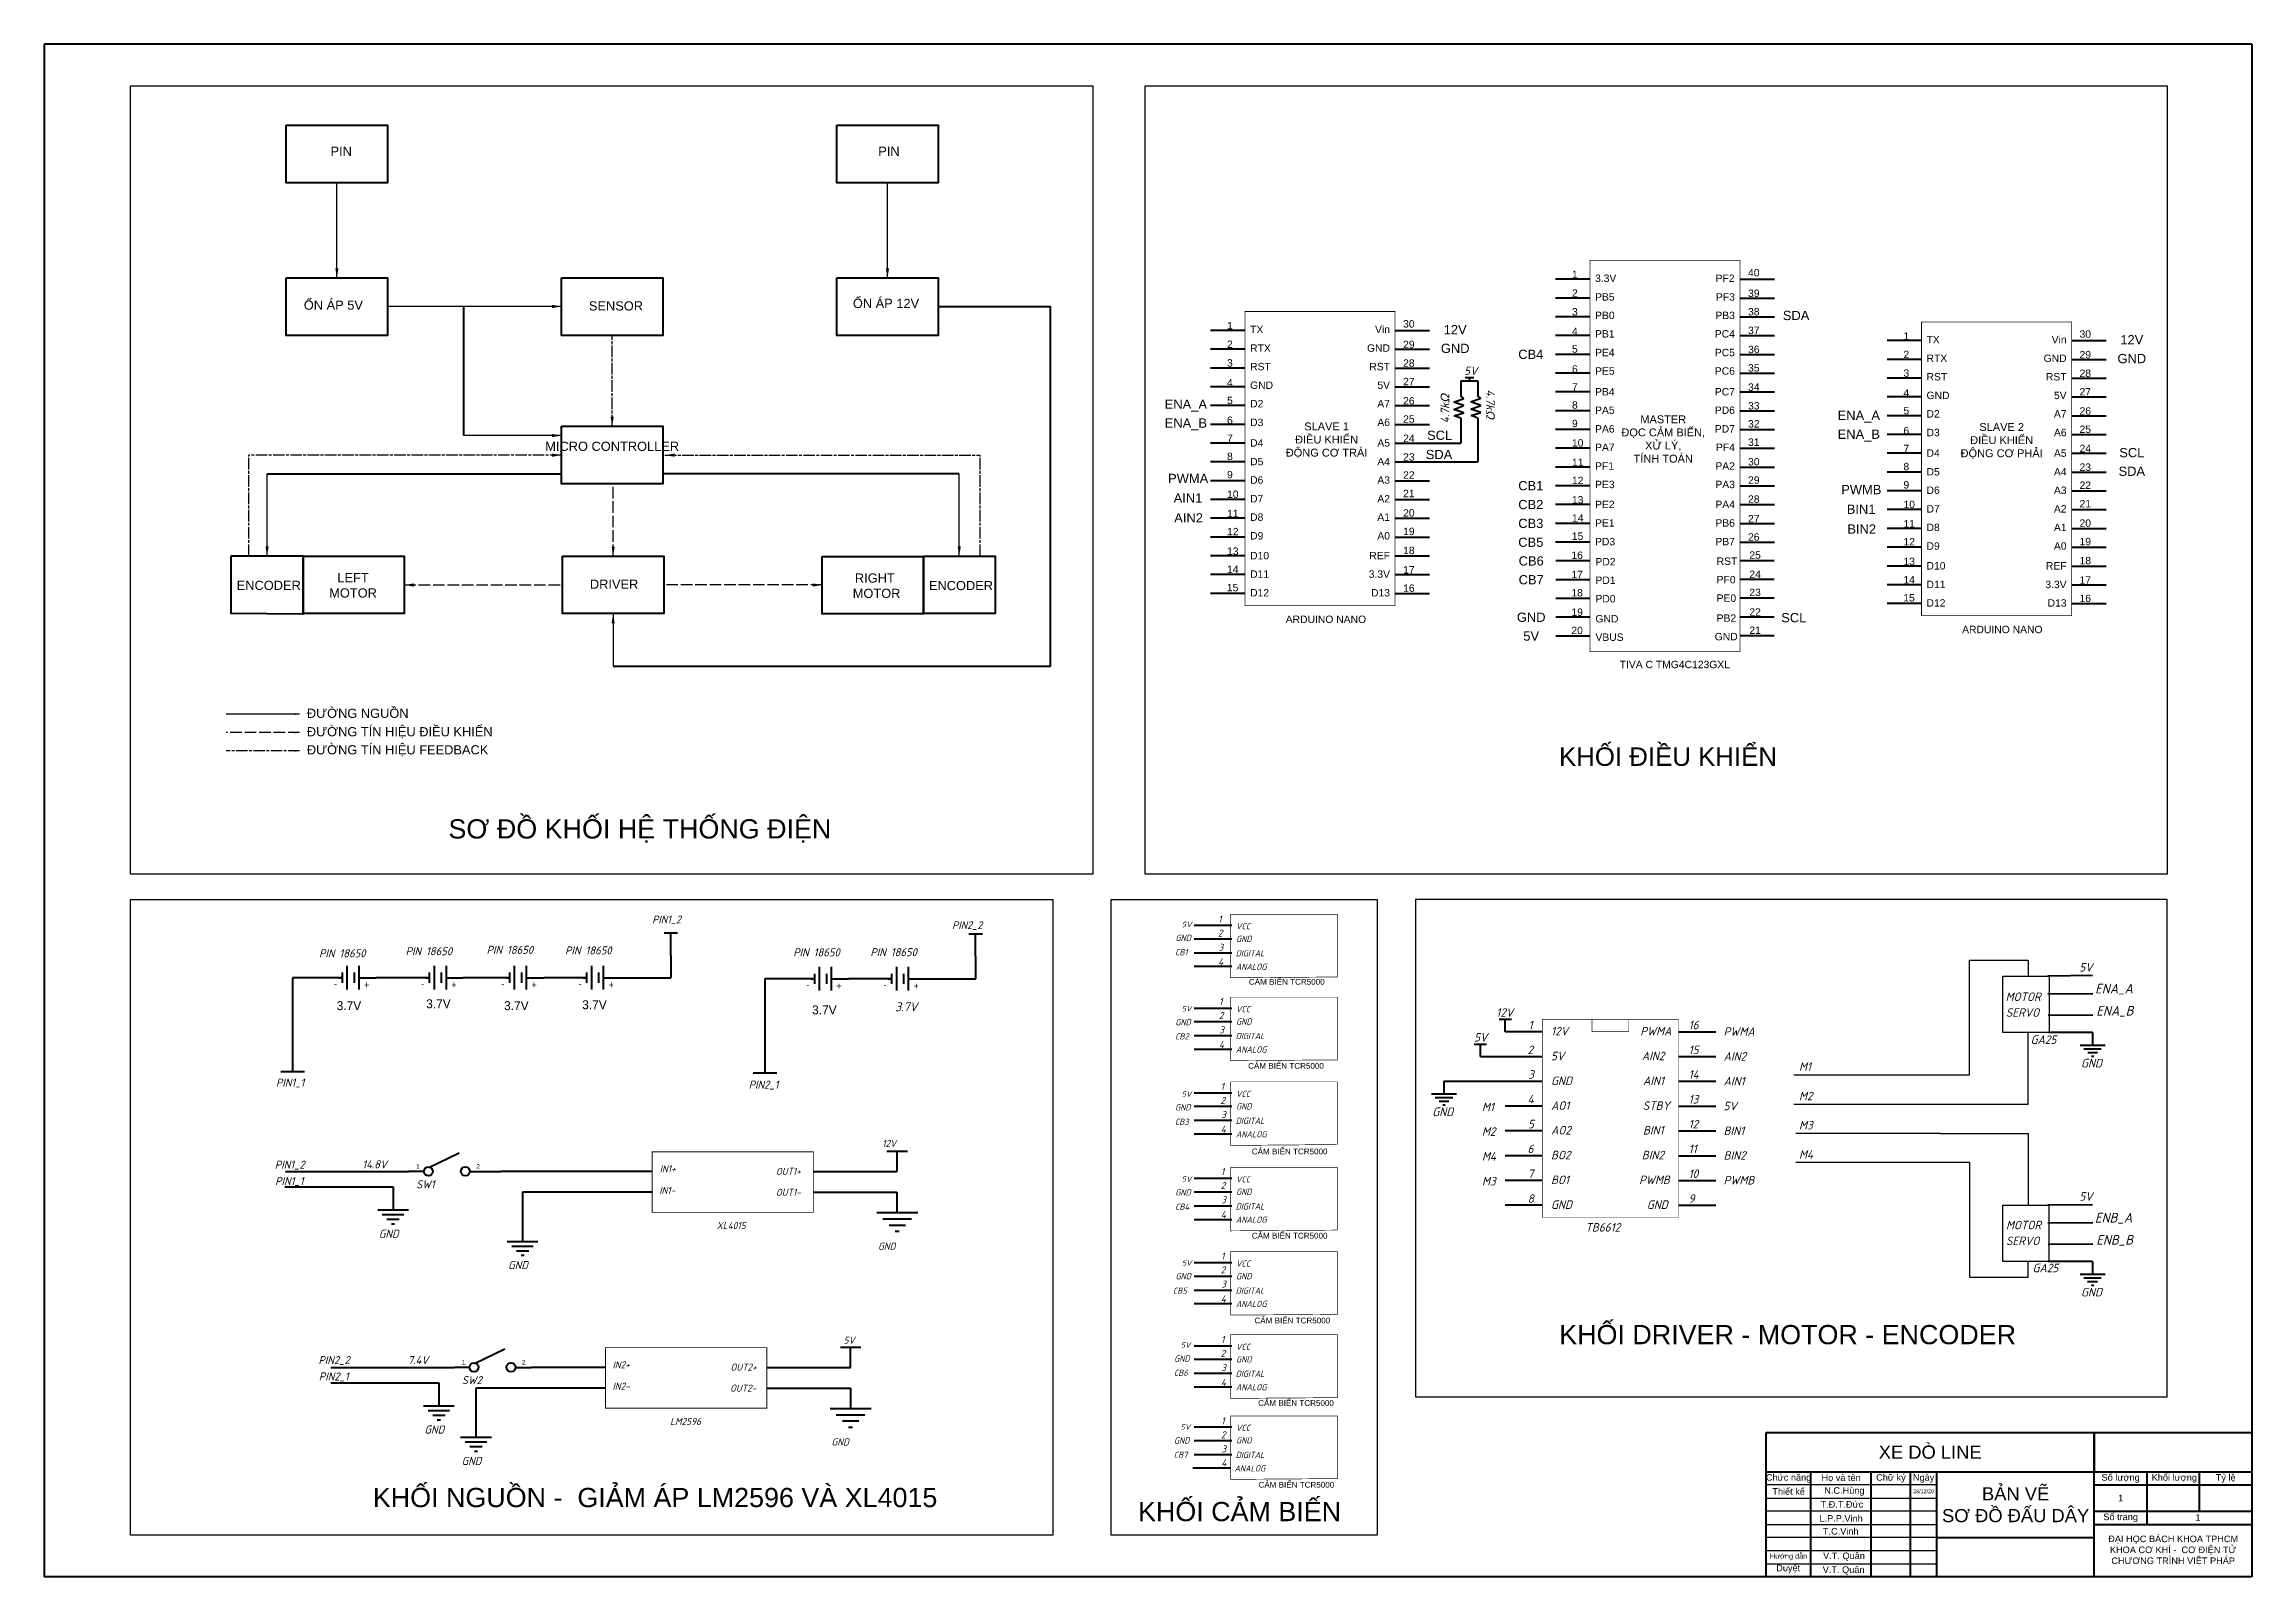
# Model space of a CAD drawing. Header units: millimetres. Extents: x 930 to 2078, y -166 to 631.
import ezdxf

# ---------------------------------------------------------------- set-up
doc = ezdxf.new("R2010")
doc.units = ezdxf.units.MM
doc.linetypes.add('AM_ISO02W050', pattern=[7.5, 6, -1.5])
doc.linetypes.add('AM_ISO08W050x2', pattern=[9, 6, -0.75, 1.5, -0.75])
for name, color, linetype, lineweight in [('Chu', 50, 'Continuous', 25), ('Khung_ten', 1, 'Continuous', 50), ('net dam', 7, 'Continuous', 50), ('NET DUT', 220, 'AM_ISO08W050x2', 25), ('netmanh', 3, 'AM_ISO02W050', 25), ('Sheet', 255, 'Continuous', 50)]:
    doc.layers.add(name, color=color, linetype=linetype, lineweight=lineweight)
doc.styles.add('Sample', font='', dxfattribs={"height": 3.5})
doc.styles.add('TCVN', font='', dxfattribs={"height": 3.5})
doc.styles.get('Sample').set_extended_font_data('TCVN 7284', italic=True)
doc.styles.get('TCVN').set_extended_font_data('TCVN 7284', italic=True)
doc.dimstyles.get("Standard").update_dxf_attribs({"dimtxt": 0.18, "dimasz": 0.18, "dimexe": 0.18, "dimexo": 0.0625, "dimgap": 0.09, "dimtad": 0, "dimtih": 1, "dimtoh": 1, "dimdec": 4, "dimzin": 0, "dimdsep": 46, "dimtxsty": 'Standard', "dimcen": 0.09, "dimadec": 0, "dimazin": 0, "dimtfac": 1, "dimtdec": 4, "dimtofl": 0, "dimtmove": 0, "dimatfit": 3, "dimfxl": 1, "dimtolj": 1, "dimtzin": 0, "dimarcsym": 0})

msp = doc.modelspace()

# ---------------------------------------------------------------- texts
at = {"layer": 'Chu', "style": 'TCVN'}
for s, height, p in [('5V', 4.44, (1668.4, 458.7)), ('PIN1_2', 4.06, (1246.4, 173.7)), ('PIN2_2', 4.06, (1402.3, 170.7)), ('5V', 2.82, (1521.7, 171.7)), ('1', 3.64, (1540.6, 174.1)), ('VCC', 3.22, (1549.9, 170.6)), ('PIN 18650', 4.2, (1118.2, 157.1)), ('PIN 18650', 4.2, (1160.3, 157.8)), ('PIN 18650', 4.2, (1201.1, 157.5)), ('PIN 18650', 4.2, (1319.7, 156.5)), ('PIN 18650', 4.2, (1359.8, 156.6)), ('GND', 3.22, (1518.4, 164.5)), ('2', 3.64, (1540.5, 166.8)), ('3', 3.64, (1540.8, 159.4)), ('GND', 3.22, (1549.9, 164)), ('PIN 18650', 4.2, (1073.2, 156)), ('CB1', 3.22, (1518.2, 157.1)), ('4', 3.64, (1540.6, 151.8)), ('DIGITAL', 3.22, (1549.7, 156.5)), ('ANALOG', 3.22, (1549.8, 149.5)), ('5V', 4.44, (1988.2, 148.6)), ('MOTOR', 4.44, (1949.9, 133.3)), ('ENA_A', 5.07, (1996.4, 137.2)), ('3.7V', 4.64, (1372.7, 128)), ('5V', 2.82, (1521.6, 127.9)), ('2', 3.64, (1540.9, 123.9)), ('1', 3.64, (1541.1, 131.2)), ('VCC', 3.22, (1549.9, 127.5)), ('12V', 4.44, (1685.1, 125.1)), ('SERVO', 4.44, (1950, 125.1)), ('ENA_B', 5.07, (1997, 125.7)), ('CB2', 3.22, (1518.2, 113.3)), ('GND', 3.22, (1518.3, 120.7)), ('3', 3.64, (1541.2, 116.5)), ('DIGITAL', 3.22, (1549.7, 113.5)), ('GND', 3.22, (1549.9, 121)), ('5V', 4.44, (1673.6, 112.2)), ('1', 4.44, (1701.9, 118.6)), ('12V', 4.44, (1713.6, 115.4)), ('PWMA', 4.44, (1760, 115.4)), ('16', 4.44, (1785.1, 118.6)), ('PWMA', 4.44, (1803.3, 115.2)), ('GA25', 4.44, (1962.9, 111)), ('4', 3.64, (1541, 108.9)), ('ANALOG', 3.22, (1549.8, 106.5)), ('2', 4.44, (1701.4, 105.7)), ('5V', 4.44, (1713.6, 102.5)), ('AIN2', 4.44, (1760.8, 102.5)), ('15', 4.44, (1785.1, 105.7)), ('AIN2', 4.44, (1803.3, 102.3)), ('PIN1_1', 4.2, (1050.8, 88.8)), ('PIN2_1', 4.2, (1296.5, 87.7)), ('3', 4.44, (1701.7, 92.9)), ('GND', 4.44, (1713.6, 89.6)), ('AIN1', 4.44, (1761.4, 89.6)), ('14', 4.44, (1785.1, 92.9)), ('AIN1', 4.44, (1803.3, 89.4)), ('M1', 4.44, (1842.5, 97)), ('GND', 4.44, (1989.1, 98.8)), ('5V', 2.82, (1521.6, 83.5)), ('2', 3.64, (1541.8, 79.8)), ('1', 3.64, (1541.9, 87.1)), ('VCC', 3.22, (1549.9, 83.4)), ('M1', 4.44, (1677.7, 76)), ('4', 4.44, (1701.4, 80)), ('AO1', 4.44, (1713.6, 76.7)), ('STBY', 4.44, (1761.3, 76.7)), ('13', 4.44, (1785.1, 80)), ('5V', 4.44, (1803.3, 76.5)), ('M2', 4.44, (1842.5, 81.7)), ('CB3', 3.22, (1518.1, 68.9)), ('GND', 3.22, (1518.2, 76.4)), ('3', 3.64, (1542.1, 72.4)), ('DIGITAL', 3.22, (1549.7, 69.4)), ('GND', 3.22, (1549.9, 76.9)), ('GND', 4.44, (1651.9, 73.5)), ('5', 4.44, (1701.6, 67.1)), ('12', 4.44, (1785.1, 67.1)), ('M3', 4.44, (1842.5, 66.5)), ('12V', 3.68, (1365.9, 57.4)), ('4', 3.64, (1541.9, 64.8)), ('ANALOG', 3.22, (1549.8, 62.4)), ('M2', 4.44, (1677.7, 63.2)), ('6', 4.44, (1701.4, 54.2)), ('AO2', 4.44, (1713.6, 63.9)), ('BIN1', 4.44, (1761.4, 63.9)), ('11', 4.44, (1785.1, 54.2)), ('BIN1', 4.44, (1803.3, 63.6)), ('PIN1_2', 4.2, (1050.2, 46.1)), ('14.8V', 4.2, (1095.7, 46.3)), ('IN1+', 3.68, (1250.3, 44.2)), ('OUT1+', 3.68, (1310.7, 42.9)), ('1', 3.64, (1542, 42.8)), ('M4', 4.44, (1677.7, 50.3)), ('BO2', 4.44, (1713.6, 51)), ('BIN2', 4.44, (1760.8, 51)), ('BIN2', 4.44, (1803.3, 50.8)), ('M4', 4.44, (1842.5, 51.3)), ('PIN1_1', 4.2, (1050.4, 37.6)), ('SW1', 4.2, (1123.7, 35.9)), ('IN1-', 3.68, (1250.1, 33)), ('OUT1-', 3.68, (1310.7, 32)), ('GND', 3.22, (1518.3, 32.2)), ('5V', 2.82, (1521.6, 39.3)), ('2', 3.64, (1541.9, 35.5)), ('GND', 3.22, (1549.9, 32.5)), ('VCC', 3.22, (1549.9, 39)), ('M3', 4.44, (1677.7, 37.4)), ('7', 4.44, (1701.5, 41.3)), ('BO1', 4.44, (1713.6, 38.1)), ('PWMB', 4.44, (1759.4, 38.1)), ('10', 4.44, (1785.1, 41.3)), ('PWMB', 4.44, (1803.3, 37.9)), ('CB4', 3.22, (1518.2, 24.7)), ('3', 3.64, (1542.2, 28.1)), ('4', 3.64, (1542, 20.5)), ('DIGITAL', 3.22, (1549.7, 24.9)), ('8', 4.44, (1701.5, 28.4)), ('GND', 4.44, (1713.6, 25.2)), ('GND', 4.44, (1763.4, 25.2)), ('9', 4.44, (1785.1, 28.4)), ('5V', 4.44, (1988.2, 29.5)), ('ENB_A', 5.07, (1996.3, 18.1)), ('GND', 4.2, (1104.3, 10.2)), ('XL4015', 3.68, (1279.9, 14.7)), ('ANALOG', 3.22, (1549.8, 18)), ('TB6612', 4.44, (1731.5, 13.4)), ('MOTOR', 4.44, (1950.1, 14.6)), ('ENB_B', 5.07, (1997, 6.6)), ('GND', 3.68, (1363.8, 4)), ('1', 3.64, (1542.1, -1.1)), ('SERVO', 4.44, (1950.1, 6.4)), ('GND', 4.2, (1171.5, -6.1)), ('GND', 3.22, (1518.4, -11.4)), ('5V', 2.82, (1521.7, -4.3)), ('2', 3.64, (1541.9, -8.3)), ('GND', 3.22, (1549.9, -11.4)), ('VCC', 3.22, (1549.9, -4.8)), ('GA25', 4.44, (1963.9, -7.7)), ('CB5', 3.22, (1517.1, -18.9)), ('3', 3.64, (1542.2, -15.7)), ('4', 3.64, (1542, -23.4)), ('DIGITAL', 3.22, (1549.7, -18.9)), ('ANALOG', 3.22, (1549.8, -25.8)), ('GND', 4.44, (1989.1, -20.3)), ('5V', 3.68, (1345.9, -44.9)), ('5V', 2.82, (1521.1, -47)), ('1', 3.64, (1542.1, -44.5)), ('VCC', 3.22, (1549.9, -48.1)), ('PIN2_2', 4.2, (1072.9, -55.5)), ('7.4V', 4.2, (1119.4, -55.5)), ('IN2+', 3.68, (1225.8, -57.7)), ('OUT2+', 3.68, (1287.1, -58.9)), ('GND', 3.22, (1517.7, -54.2)), ('2', 3.64, (1541.9, -51.7)), ('3', 3.64, (1542.2, -59.1)), ('GND', 3.22, (1549.9, -54.6)), ('PIN2_1', 4.2, (1073.1, -64)), ('SW2', 4.2, (1147.5, -65.9)), ('IN2-', 3.68, (1225.8, -68.8)), ('OUT2-', 3.68, (1286.9, -69.8)), ('CB6', 3.22, (1517.6, -61.6)), ('4', 3.64, (1542, -66.8)), ('DIGITAL', 3.22, (1549.7, -62.1)), ('ANALOG', 3.22, (1549.8, -69.1)), ('GND', 4.2, (1128, -91.6)), ('LM2596', 3.68, (1255.7, -87.1)), ('5V', 2.82, (1521, -89.6)), ('2', 3.64, (1542.1, -94)), ('1', 3.64, (1542.2, -86.8)), ('VCC', 3.22, (1549.9, -90.2)), ('GND', 3.68, (1339.6, -97.8)), ('CB7', 3.22, (1517.5, -104.2)), ('GND', 3.22, (1517.6, -96.8)), ('3', 3.64, (1542.3, -101.4)), ('DIGITAL', 3.22, (1549.7, -104.3)), ('GND', 3.22, (1549.9, -96.7)), ('GND', 4.2, (1147.3, -107.9)), ('4', 3.64, (1542.3, -108.6)), ('ANALOG', 3.22, (1549.1, -111.3))]:
    msp.add_text(s, height=height, dxfattribs=at).set_placement(p)
for rotation, p in [(90, (1660.7, 433.7)), (270, (1679.9, 451.2))]:
    msp.add_text('4.7kΩ', height=4.44, rotation=rotation, dxfattribs=at).set_placement(p)
at = {"layer": 'Chu'}
for s, width, gutter_width, heights, insert, char_height, attachment_point in [('{\\fArial|b0|i0|c0|p34;PIN}', 43.792, 4.77, [0], (1079.2, 577.5), 4.77, 1), ('{\\fArial|b0|i0|c0|p34;PIN}', 43.792, 4.77, [0], (1363.9, 577.5), 4.77, 1), ('{\\fArial|b0|i0|c0|p34;1}', 11.423, 3.85, [0], (1724.5, 513), 3.846, 1), ('{\\fArial|b0|i0|c0|p34;3.3V}', 11.423, 3.85, [0], (1736.5, 511), 3.846, 1), ('{\\fArial|b0|i0|c0|p34;PF2}', 11.423, 3.85, [0], (1809, 511), 3.846, 3), ('{\\fArial|b0|i0|c0|p34;40}', 11.423, 3.85, [0], (1822, 513.9), 3.846, 3), ('{\\fArial|b0|i0|c0|p34;ỔN ÁP 5V}', 43.792, 4.77, [0], (1065.3, 497.5), 4.77, 1), ('{\\fArial|b0|i0|c0|p34;SENSOR }', 43.792, 4.77, [0], (1213.5, 497.1), 4.77, 1), ('{\\fArial|b0|i0|c0|p34;ỔN ÁP 12V}', 43.792, 4.77, [0], (1350.7, 498.4), 4.77, 1), ('{\\fArial|b0|i0|c0|p34;3}', 11.423, 3.85, [0], (1724.5, 493.6), 3.846, 1), ('{\\fArial|b0|i0|c0|p34;2}', 11.423, 3.85, [0], (1724.5, 503.3), 3.846, 1), ('{\\fArial|b0|i0|c0|p34;PB5}', 11.423, 3.85, [0], (1736.5, 501.3), 3.846, 1), ('{\\fArial|b0|i0|c0|p34;PF3}', 11.423, 3.85, [0], (1809.2, 501.3), 3.846, 3), ('{\\fArial|b0|i0|c0|p34;39}', 11.423, 3.85, [0], (1822, 503.2), 3.846, 3), ('{\\fArial|b0|i0|c0|p34;38}', 11.423, 3.85, [0], (1822, 493.6), 3.846, 3), ('{\\fArial|b0|i0|c0|p34;1}', 11.423, 3.85, [0], (1545.2, 486.4), 3.846, 1), ('{\\fArial|b0|i0|c0|p34;TX}', 11.423, 3.85, [0], (1557.2, 484.4), 3.846, 1), ('{\\fArial|b0|i0|c0|p34;Vin}', 11.423, 3.85, [0], (1629.9, 484.4), 3.846, 3), ('{\\fArial|b0|i0|c0|p34;30}', 11.423, 3.85, [0], (1642.7, 487.3), 3.846, 3), ('{\\fArial|b0|i0|c0|p34;4}', 11.423, 3.85, [0], (1724.5, 483.4), 3.846, 1), ('{\\fArial|b0|i0|c0|p34;PB0}', 11.423, 3.85, [0], (1736.5, 491.7), 3.846, 1), ('{\\fArial|b0|i0|c0|p34;PB1}', 11.423, 3.85, [0], (1736.5, 482.1), 3.846, 1), ('{\\fArial|b0|i0|c0|p34;PC4}', 11.423, 3.85, [0], (1809.2, 482.1), 3.846, 3), ('{\\fArial|b0|i0|c0|p34;PB3}', 11.423, 3.85, [0], (1809.2, 491.7), 3.846, 3), ('{\\fArial|b0|i0|c0|p34;37}', 11.423, 3.85, [0], (1822, 483.9), 3.846, 3), ('{\\fArial|b0|i0|c0|p34;30}', 11.423, 3.85, [0], (1994.3, 482), 3.846, 3), ('{\\fArial|b0|i0|c0|p34;2}', 11.423, 3.85, [0], (1545.2, 476.7), 3.846, 1), ('{\\fArial|b0|i0|c0|p34;RTX}', 11.423, 3.85, [0], (1557.2, 474.7), 3.846, 1), ('{\\fArial|b0|i0|c0|p34;GND}', 11.423, 3.85, [0], (1629.9, 474.7), 3.846, 3), ('{\\fArial|b0|i0|c0|p34;29}', 11.423, 3.85, [0], (1642.7, 476.6), 3.846, 3), ('{\\fArial|b0|i0|c0|p34;5}', 11.423, 3.85, [0], (1724.5, 474.2), 3.846, 1), ('{\\fArial|b0|i0|c0|p34;PE4}', 11.423, 3.85, [0], (1736.5, 472.4), 3.846, 1), ('{\\fArial|b0|i0|c0|p34;PC5}', 11.423, 3.85, [0], (1809.2, 472.4), 3.846, 3), ('{\\fArial|b0|i0|c0|p34;36}', 11.423, 3.85, [0], (1822, 474), 3.846, 3), ('{\\fArial|b0|i0|c0|p34;2}', 11.423, 3.85, [0], (1896.8, 471.4), 3.846, 1), ('{\\fArial|b0|i0|c0|p34;1}', 11.423, 3.85, [0], (1896.8, 481), 3.846, 1), ('{\\fArial|b0|i0|c0|p34;TX}', 11.423, 3.85, [0], (1908.8, 479.1), 3.846, 1), ('{\\fArial|b0|i0|c0|p34;Vin}', 11.423, 3.85, [0], (1981.6, 479.1), 3.846, 3), ('{\\fArial|b0|i0|c0|p34;29}', 11.423, 3.85, [0], (1994.3, 471.3), 3.846, 3), ('{\\fArial|b0|i0|c0|p34;3}', 11.423, 3.85, [0], (1545.2, 467), 3.846, 1), ('{\\fArial|b0|i0|c0|p34;RST}', 11.423, 3.85, [0], (1557.2, 465.1), 3.846, 1), ('{\\fArial|b0|i0|c0|p34;RST}', 11.423, 3.85, [0], (1629.9, 465.1), 3.846, 3), ('{\\fArial|b0|i0|c0|p34;28}', 11.423, 3.85, [0], (1642.7, 466.9), 3.846, 3), ('{\\fArial|b0|i0|c0|p34;6}', 11.423, 3.85, [0], (1724.5, 463.8), 3.846, 1), ('{\\fArial|b0|i0|c0|p34;PE5}', 11.423, 3.85, [0], (1736.5, 462.8), 3.846, 1), ('{\\fArial|b0|i0|c0|p34;PC6}', 11.423, 3.85, [0], (1809.2, 462.8), 3.846, 3), ('{\\fArial|b0|i0|c0|p34;35}', 11.423, 3.85, [0], (1822, 464.4), 3.846, 3), ('{\\fArial|b0|i0|c0|p34;3}', 11.423, 3.85, [0], (1896.8, 461.7), 3.846, 1), ('{\\fArial|b0|i0|c0|p34;RTX}', 11.423, 3.85, [0], (1908.8, 469.4), 3.846, 1), ('{\\fArial|b0|i0|c0|p34;RST}', 11.423, 3.85, [0], (1908.8, 459.8), 3.846, 1), ('{\\fArial|b0|i0|c0|p34;GND}', 11.423, 3.85, [0], (1981.6, 469.4), 3.846, 3), ('{\\fArial|b0|i0|c0|p34;RST}', 11.423, 3.85, [0], (1981.6, 459.8), 3.846, 3), ('{\\fArial|b0|i0|c0|p34;28}', 11.423, 3.85, [0], (1994.3, 461.6), 3.846, 3), ('{\\fArial|b0|i0|c0|p34;4}', 11.423, 3.85, [0], (1545.2, 456.7), 3.846, 1), ('{\\fArial|b0|i0|c0|p34;GND}', 11.423, 3.85, [0], (1557.2, 455.4), 3.846, 1), ('{\\fArial|b0|i0|c0|p34;5V}', 11.423, 3.85, [0], (1629.9, 455.4), 3.846, 3), ('{\\fArial|b0|i0|c0|p34;27}', 11.423, 3.85, [0], (1642.7, 457.3), 3.846, 3), ('{\\fArial|b0|i0|c0|p34;7}', 11.423, 3.85, [0], (1724.5, 454.5), 3.846, 1), ('{\\fArial|b0|i0|c0|p34;PB4}', 11.423, 3.85, [0], (1736.5, 452), 3.846, 1), ('{\\fArial|b0|i0|c0|p34;PC7}', 11.423, 3.85, [0], (1809.2, 452), 3.846, 3), ('{\\fArial|b0|i0|c0|p34;34}', 11.423, 3.85, [0], (1822, 454.4), 3.846, 3), ('{\\fArial|b0|i0|c0|p34;4}', 11.423, 3.85, [0], (1896.8, 451.4), 3.846, 1), ('{\\fArial|b0|i0|c0|p34;GND}', 11.423, 3.85, [0], (1908.8, 450.1), 3.846, 1), ('{\\fArial|b0|i0|c0|p34;5V}', 11.423, 3.85, [0], (1981.6, 450.1), 3.846, 3), ('{\\fArial|b0|i0|c0|p34;27}', 11.423, 3.85, [0], (1994.3, 452), 3.846, 3), ('{\\fArial|b0|i0|c0|p34;5}', 11.423, 3.85, [0], (1545.2, 447.5), 3.846, 1), ('{\\fArial|b0|i0|c0|p34;6}', 11.423, 3.85, [0], (1545.2, 437.2), 3.846, 1), ('{\\fArial|b0|i0|c0|p34;D2}', 11.423, 3.85, [0], (1557.2, 445.8), 3.846, 1), ('{\\fArial|b0|i0|c0|p34;D3}', 11.423, 3.85, [0], (1557.2, 436.1), 3.846, 1), ('{\\fArial|b0|i0|c0|p34;A7}', 11.423, 3.85, [0], (1629.9, 445.8), 3.846, 3), ('{\\fArial|b0|i0|c0|p34;A6}', 11.423, 3.85, [0], (1629.9, 436.1), 3.846, 3), ('{\\fArial|b0|i0|c0|p34;26}', 11.423, 3.85, [0], (1642.7, 447.3), 3.846, 3), ('{\\fArial|b0|i0|c0|p34;25}', 11.423, 3.85, [0], (1642.7, 437.8), 3.846, 3), ('{\\fArial|b0|i0|c0|p34;8}', 11.423, 3.85, [0], (1724.5, 445.1), 3.846, 1), ('{\\fArial|b0|i0|c0|p34;PA5}', 11.423, 3.85, [0], (1736.5, 442.4), 3.846, 1), ('\\pxqc;{\\fArial|b0|i0|c0|p34;MASTER\\PĐỌC CẢM BIẾN,\\PXỬ LÝ, \\PTÍNH TOÁN}', 53.877, 4.4, [41.3], (1745, 437.8), 4.094, 1), ('{\\fArial|b0|i0|c0|p34;PD6}', 11.423, 3.85, [0], (1809.2, 442.4), 3.846, 3), ('{\\fArial|b0|i0|c0|p34;33}', 11.423, 3.85, [0], (1822, 444.7), 3.846, 3), ('{\\fArial|b0|i0|c0|p34;5}', 11.423, 3.85, [0], (1896.8, 442.2), 3.846, 1), ('{\\fArial|b0|i0|c0|p34;D2}', 11.423, 3.85, [0], (1908.8, 440.5), 3.846, 1), ('{\\fArial|b0|i0|c0|p34;A7}', 11.423, 3.85, [0], (1981.6, 440.5), 3.846, 3), ('{\\fArial|b0|i0|c0|p34;26}', 11.423, 3.85, [0], (1994.3, 442), 3.846, 3), ('{\\fArial|b0|i0|c0|p34;7}', 11.423, 3.85, [0], (1545.2, 427.8), 3.846, 1), ('{\\fArial|b0|i0|c0|p34;D4}', 11.423, 3.85, [0], (1557.2, 425.4), 3.846, 1), ('\\pxqc;{\\fArial|b0|i0|c0|p34;SLAVE 1\\PĐIỀU KHIỂN \\PĐỘNG CƠ TRÁI}', 61.096, 3.82, [0], (1566.4, 434.1), 4.094, 1), ('{\\fArial|b0|i0|c0|p34;A5}', 11.423, 3.85, [0], (1629.9, 425.4), 3.846, 3), ('{\\fArial|b0|i0|c0|p34;24}', 11.423, 3.85, [0], (1642.7, 427.8), 3.846, 3), ('{\\fArial|b0|i0|c0|p34;9}', 11.423, 3.85, [0], (1724.5, 435.5), 3.846, 1), ('{\\fArial|b0|i0|c0|p34;10}', 11.423, 3.85, [0], (1724.5, 425.4), 3.846, 1), ('{\\fArial|b0|i0|c0|p34;PA6}', 11.423, 3.85, [0], (1736.5, 432.7), 3.846, 1), ('{\\fArial|b0|i0|c0|p34;PD7}', 11.423, 3.85, [0], (1809.2, 432.7), 3.846, 3), ('{\\fArial|b0|i0|c0|p34;32}', 11.423, 3.85, [0], (1822, 435.3), 3.846, 3), ('{\\fArial|b0|i0|c0|p34;31}', 11.423, 3.85, [0], (1822, 425.8), 3.846, 3), ('{\\fArial|b0|i0|c0|p34;6}', 11.423, 3.85, [0], (1896.8, 431.8), 3.846, 1), ('{\\fArial|b0|i0|c0|p34;D3}', 11.423, 3.85, [0], (1908.8, 430.8), 3.846, 1), ('\\pxqc;{\\fArial|b0|i0|c0|p34;SLAVE 2\\PĐIỀU KHIỂN \\PĐỘNG CƠ PHẢI}', 55.914, 4.4, [28.4], (1919.9, 433.8), 4.094, 1), ('{\\fArial|b0|i0|c0|p34;A6}', 11.423, 3.85, [0], (1981.6, 430.8), 3.846, 3), ('{\\fArial|b0|i0|c0|p34;25}', 11.423, 3.85, [0], (1994.3, 432.5), 3.846, 3), ('\\pxqc;{\\fArial|b0|i0|c0|p34;MICRO CONTROLLER}', 68.603, 4.77, [0], (1191.3, 424.1), 4.77, 1), ('{\\fArial|b0|i0|c0|p34;8}', 11.423, 3.85, [0], (1545.2, 418.4), 3.846, 1), ('{\\fArial|b0|i0|c0|p34;D5}', 11.423, 3.85, [0], (1557.2, 415.7), 3.846, 1), ('{\\fArial|b0|i0|c0|p34;A4}', 11.423, 3.85, [0], (1629.9, 415.7), 3.846, 3), ('{\\fArial|b0|i0|c0|p34;23}', 11.423, 3.85, [0], (1642.7, 418.1), 3.846, 3), ('{\\fArial|b0|i0|c0|p34;11}', 11.423, 3.85, [0], (1724.5, 415.3), 3.846, 1), ('{\\fArial|b0|i0|c0|p34;PA7}', 11.423, 3.85, [0], (1736.5, 423.1), 3.846, 1), ('{\\fArial|b0|i0|c0|p34;PF1}', 11.423, 3.85, [0], (1736.5, 413.4), 3.846, 1), ('{\\fArial|b0|i0|c0|p34;PA2}', 11.423, 3.85, [0], (1809.2, 413.4), 3.846, 3), ('{\\fArial|b0|i0|c0|p34;PF4}', 11.423, 3.85, [0], (1809.2, 423.1), 3.846, 3), ('{\\fArial|b0|i0|c0|p34;30}', 11.423, 3.85, [0], (1822, 415.6), 3.846, 3), ('{\\fArial|b0|i0|c0|p34;7}', 11.423, 3.85, [0], (1896.8, 422.5), 3.846, 1), ('{\\fArial|b0|i0|c0|p34;8}', 11.423, 3.85, [0], (1896.8, 413.1), 3.846, 1), ('{\\fArial|b0|i0|c0|p34;D4}', 11.423, 3.85, [0], (1908.8, 420.1), 3.846, 1), ('{\\fArial|b0|i0|c0|p34;A5}', 11.423, 3.85, [0], (1981.6, 420.1), 3.846, 3), ('{\\fArial|b0|i0|c0|p34;24}', 11.423, 3.85, [0], (1994.3, 422.5), 3.846, 3), ('{\\fArial|b0|i0|c0|p34;9}', 11.423, 3.85, [0], (1545.2, 408.9), 3.846, 1), ('{\\fArial|b0|i0|c0|p34;D6}', 11.423, 3.85, [0], (1557.2, 406.1), 3.846, 1), ('{\\fArial|b0|i0|c0|p34;A3}', 11.423, 3.85, [0], (1629.9, 406.1), 3.846, 3), ('{\\fArial|b0|i0|c0|p34;22}', 11.423, 3.85, [0], (1642.7, 408.7), 3.846, 3), ('{\\fArial|b0|i0|c0|p34;12}', 11.423, 3.85, [0], (1724.5, 405.9), 3.846, 1), ('{\\fArial|b0|i0|c0|p34;PE3}', 11.423, 3.85, [0], (1736.5, 403.8), 3.846, 1), ('{\\fArial|b0|i0|c0|p34;PA3}', 11.423, 3.85, [0], (1809.2, 403.8), 3.846, 3), ('{\\fArial|b0|i0|c0|p34;29}', 11.423, 3.85, [0], (1822, 406.1), 3.846, 3), ('{\\fArial|b0|i0|c0|p34;9}', 11.423, 3.85, [0], (1896.8, 403.6), 3.846, 1), ('{\\fArial|b0|i0|c0|p34;D5}', 11.423, 3.85, [0], (1908.8, 410.4), 3.846, 1), ('{\\fArial|b0|i0|c0|p34;A4}', 11.423, 3.85, [0], (1981.6, 410.4), 3.846, 3), ('{\\fArial|b0|i0|c0|p34;23}', 11.423, 3.85, [0], (1994.3, 412.8), 3.846, 3), ('{\\fArial|b0|i0|c0|p34;22}', 11.423, 3.85, [0], (1994.3, 403.4), 3.846, 3), ('{\\fArial|b0|i0|c0|p34;10}', 11.423, 3.85, [0], (1545.2, 398.7), 3.846, 1), ('{\\fArial|b0|i0|c0|p34;D7}', 11.423, 3.85, [0], (1557.2, 396.4), 3.846, 1), ('{\\fArial|b0|i0|c0|p34;A2}', 11.423, 3.85, [0], (1629.9, 396.4), 3.846, 3), ('{\\fArial|b0|i0|c0|p34;21}', 11.423, 3.85, [0], (1642.7, 399.1), 3.846, 3), ('{\\fArial|b0|i0|c0|p34;13}', 11.423, 3.85, [0], (1724.5, 395.8), 3.846, 1), ('{\\fArial|b0|i0|c0|p34;PE2}', 11.423, 3.85, [0], (1736.5, 393.4), 3.846, 1), ('{\\fArial|b0|i0|c0|p34;PA4}', 11.423, 3.85, [0], (1809.2, 393.4), 3.846, 3), ('{\\fArial|b0|i0|c0|p34;28}', 11.423, 3.85, [0], (1822, 396.2), 3.846, 3), ('{\\fArial|b0|i0|c0|p34;10}', 11.423, 3.85, [0], (1896.8, 393.4), 3.846, 1), ('{\\fArial|b0|i0|c0|p34;D6}', 11.423, 3.85, [0], (1908.8, 400.8), 3.846, 1), ('{\\fArial|b0|i0|c0|p34;D7}', 11.423, 3.85, [0], (1908.8, 391.1), 3.846, 1), ('{\\fArial|b0|i0|c0|p34;A3}', 11.423, 3.85, [0], (1981.6, 400.8), 3.846, 3), ('{\\fArial|b0|i0|c0|p34;A2}', 11.423, 3.85, [0], (1981.6, 391.1), 3.846, 3), ('{\\fArial|b0|i0|c0|p34;21}', 11.423, 3.85, [0], (1994.3, 393.8), 3.846, 3), ('{\\fArial|b0|i0|c0|p34;11}', 11.423, 3.85, [0], (1545.2, 388.7), 3.846, 1), ('{\\fArial|b0|i0|c0|p34;12}', 11.423, 3.85, [0], (1545.2, 379.3), 3.846, 1), ('{\\fArial|b0|i0|c0|p34;D8}', 11.423, 3.85, [0], (1557.2, 386.8), 3.846, 1), ('{\\fArial|b0|i0|c0|p34;A1}', 11.423, 3.85, [0], (1629.9, 386.8), 3.846, 3), ('{\\fArial|b0|i0|c0|p34;20}', 11.423, 3.85, [0], (1642.7, 389), 3.846, 3), ('{\\fArial|b0|i0|c0|p34;19}', 11.423, 3.85, [0], (1642.7, 379.4), 3.846, 3), ('{\\fArial|b0|i0|c0|p34;14}', 11.423, 3.85, [0], (1724.5, 386.3), 3.846, 1), ('{\\fArial|b0|i0|c0|p34;PE1}', 11.423, 3.85, [0], (1736.5, 383.8), 3.846, 1), ('{\\fArial|b0|i0|c0|p34;PB6}', 11.423, 3.85, [0], (1809.2, 383.8), 3.846, 3), ('{\\fArial|b0|i0|c0|p34;27}', 11.423, 3.85, [0], (1822, 386), 3.846, 3), ('{\\fArial|b0|i0|c0|p34;11}', 11.423, 3.85, [0], (1896.8, 383.4), 3.846, 1), ('{\\fArial|b0|i0|c0|p34;D8}', 11.423, 3.85, [0], (1908.8, 381.5), 3.846, 1), ('{\\fArial|b0|i0|c0|p34;A1}', 11.423, 3.85, [0], (1981.6, 381.5), 3.846, 3), ('{\\fArial|b0|i0|c0|p34;20}', 11.423, 3.85, [0], (1994.3, 383.7), 3.846, 3), ('{\\fArial|b0|i0|c0|p34;13}', 11.423, 3.85, [0], (1545.2, 369.1), 3.846, 1), ('{\\fArial|b0|i0|c0|p34;D9}', 11.423, 3.85, [0], (1557.2, 377.1), 3.846, 1), ('{\\fArial|b0|i0|c0|p34;A0}', 11.423, 3.85, [0], (1629.9, 377.1), 3.846, 3), ('{\\fArial|b0|i0|c0|p34;18}', 11.423, 3.85, [0], (1642.7, 369.5), 3.846, 3), ('{\\fArial|b0|i0|c0|p34;15}', 11.423, 3.85, [0], (1724.4, 376.9), 3.846, 1), ('{\\fArial|b0|i0|c0|p34;PD3}', 11.423, 3.85, [0], (1736.5, 374.1), 3.846, 1), ('{\\fArial|b0|i0|c0|p34;PB7}', 11.423, 3.85, [0], (1809.2, 374.1), 3.846, 3), ('{\\fArial|b0|i0|c0|p34;26}', 11.423, 3.85, [0], (1822, 376.5), 3.846, 3), ('{\\fArial|b0|i0|c0|p34;12}', 11.423, 3.85, [0], (1896.8, 374), 3.846, 1), ('{\\fArial|b0|i0|c0|p34;D9}', 11.423, 3.85, [0], (1908.8, 371.8), 3.846, 1), ('{\\fArial|b0|i0|c0|p34;A0}', 11.423, 3.85, [0], (1981.6, 371.8), 3.846, 3), ('{\\fArial|b0|i0|c0|p34;19}', 11.423, 3.85, [0], (1994.3, 374.1), 3.846, 3), ('\\pxqc;{\\fArial|b0|i0|c0|p34;LEFT  \\PMOTOR }', 43.792, 4.77, [0], (1069, 355.8), 4.77, 1), ('{\\fArial|b0|i0|c0|p34;14}', 11.423, 3.85, [0], (1545.2, 359.7), 3.846, 1), ('{\\fArial|b0|i0|c0|p34;D10}', 11.423, 3.85, [0], (1557.2, 366.8), 3.846, 1), ('{\\fArial|b0|i0|c0|p34;D11}', 11.423, 3.85, [0], (1557.2, 357.2), 3.846, 1), ('{\\fArial|b0|i0|c0|p34;3.3V}', 11.423, 3.85, [0], (1629.9, 357.2), 3.846, 3), ('{\\fArial|b0|i0|c0|p34;REF}', 11.423, 3.85, [0], (1629.9, 366.8), 3.846, 3), ('{\\fArial|b0|i0|c0|p34;17}', 11.423, 3.85, [0], (1642.7, 359.4), 3.846, 3), ('{\\fArial|b0|i0|c0|p34;16}', 11.423, 3.85, [0], (1724.2, 367), 3.846, 1), ('{\\fArial|b0|i0|c0|p34;17}', 11.423, 3.85, [0], (1724.2, 357), 3.846, 1), ('{\\fArial|b0|i0|c0|p34;PD2}', 11.423, 3.85, [0], (1736.7, 363.6), 3.846, 1), ('{\\fArial|b0|i0|c0|p34;RST}', 11.423, 3.85, [0], (1799.7, 363.9), 3.846, 1), ('{\\fArial|b0|i0|c0|p34;25}', 11.423, 3.85, [0], (1816.7, 367.1), 3.846, 1), ('{\\fArial|b0|i0|c0|p34;24}', 11.423, 3.85, [0], (1816.7, 357.1), 3.846, 1), ('{\\fArial|b0|i0|c0|p34;13}', 11.423, 3.85, [0], (1896.8, 363.8), 3.846, 1), ('{\\fArial|b0|i0|c0|p34;D10}', 11.423, 3.85, [0], (1908.8, 361.5), 3.846, 1), ('{\\fArial|b0|i0|c0|p34;REF}', 11.423, 3.85, [0], (1981.6, 361.5), 3.846, 3), ('{\\fArial|b0|i0|c0|p34;18}', 11.423, 3.85, [0], (1994.3, 364.2), 3.846, 3), ('\\pxqc;{\\fArial|b0|i0|c0|p34;ENCODER}', 43.792, 4.77, [0], (1025.2, 351.8), 4.77, 1), ('{\\fArial|b0|i0|c0|p34;DRIVER}', 43.792, 4.77, [0], (1214, 352.4), 4.77, 1), ('\\pxqc;{\\fArial|b0|i0|c0|p34;RIGHT \\P MOTOR }', 59.225, 4.77, [20.9], (1332.5, 355.6), 4.77, 1), ('\\pxqc;{\\fArial|b0|i0|c0|p34;ENCODER}', 43.792, 4.77, [0], (1385, 351.7), 4.77, 1), ('{\\fArial|b0|i0|c0|p34;15}', 11.423, 3.85, [0], (1545.1, 350.2), 3.846, 1), ('{\\fArial|b0|i0|c0|p34;D12}', 11.423, 3.85, [0], (1557.2, 347.5), 3.846, 1), ('{\\fArial|b0|i0|c0|p34;D13}', 11.423, 3.85, [0], (1629.9, 347.5), 3.846, 3), ('{\\fArial|b0|i0|c0|p34;16}', 11.423, 3.85, [0], (1642.7, 349.9), 3.846, 3), ('{\\fArial|b0|i0|c0|p34;18}', 11.423, 3.85, [0], (1724.2, 347.5), 3.846, 1), ('{\\fArial|b0|i0|c0|p34;PD1}', 11.423, 3.85, [0], (1736.7, 354), 3.846, 1), ('{\\fArial|b0|i0|c0|p34;PD0}', 11.423, 3.85, [0], (1736.7, 344.4), 3.846, 1), ('{\\fArial|b0|i0|c0|p34;PF0}', 11.423, 3.85, [0], (1799.7, 354.3), 3.846, 1), ('{\\fArial|b0|i0|c0|p34;PE0}', 11.423, 3.85, [0], (1799.7, 344.7), 3.846, 1), ('{\\fArial|b0|i0|c0|p34;23}', 11.423, 3.85, [0], (1816.7, 347.7), 3.846, 1), ('{\\fArial|b0|i0|c0|p34;15}', 11.423, 3.85, [0], (1896.7, 344.9), 3.846, 1), ('{\\fArial|b0|i0|c0|p34;14}', 11.423, 3.85, [0], (1896.8, 354.3), 3.846, 1), ('{\\fArial|b0|i0|c0|p34;D11}', 11.423, 3.85, [0], (1908.8, 351.8), 3.846, 1), ('{\\fArial|b0|i0|c0|p34;3.3V}', 11.423, 3.85, [0], (1981.6, 351.8), 3.846, 3), ('{\\fArial|b0|i0|c0|p34;17}', 11.423, 3.85, [0], (1994.3, 354.1), 3.846, 3), ('{\\fArial|b0|i0|c0|p34;16}', 11.423, 3.85, [0], (1994.3, 344.6), 3.846, 3), ('{\\fArial|b0|i0|c0|p34;ARDUINO NANO}', 61.454, 3.85, [4.58], (1575.7, 333.7), 3.846, 1), ('{\\fArial|b0|i0|c0|p34;19}', 11.423, 3.85, [0], (1724.2, 337.4), 3.846, 1), ('{\\fArial|b0|i0|c0|p34;GND}', 11.423, 3.85, [0], (1736.7, 334), 3.846, 1), ('{\\fArial|b0|i0|c0|p34;PB2}', 11.423, 3.85, [0], (1799.7, 334.3), 3.846, 1), ('{\\fArial|b0|i0|c0|p34;22}', 11.423, 3.85, [0], (1816.7, 337.5), 3.846, 1), ('{\\fArial|b0|i0|c0|p34;D12}', 11.423, 3.85, [0], (1908.8, 342.2), 3.846, 1), ('{\\fArial|b0|i0|c0|p34;D13}', 11.423, 3.85, [0], (1981.6, 342.2), 3.846, 3), ('{\\fArial|b0|i0|c0|p34;20}', 11.423, 3.85, [0], (1724.2, 327.9), 3.846, 1), ('{\\fArial|b0|i0|c0|p34;VBUS}', 11.423, 3.85, [0], (1736.7, 324.4), 3.846, 1), ('{\\fArial|b0|i0|c0|p34;GND}', 11.423, 3.85, [0], (1798.7, 324.7), 3.846, 1), ('{\\fArial|b0|i0|c0|p34;21}', 11.423, 3.85, [0], (1816.7, 328), 3.846, 1), ('{\\fArial|b0|i0|c0|p34;ARDUINO NANO}', 61.454, 3.85, [4.58], (1927.3, 328.4), 3.846, 1), ('{\\fArial|b0|i0|c0|p34;TIVA C TMG4C123GXL}', 61.454, 3.85, [4.58], (1749.3, 310.2), 3.846, 1), ('\\pxqc;{\\fArial|b0|i0|c0|p34; CẢM BIẾN TCR5000}', 60.138, 4.4, [7.13], (1545.6, 144.8), 3, 1), ('\\pxqc;{\\fArial|b0|i0|c0|p34; CẢM BIẾN TCR5000}', 60.138, 4.4, [7.13], (1545.2, 101.1), 3, 1), ('\\pxqc;{\\fArial|b0|i0|c0|p34; CẢM BIẾN TCR5000}', 60.138, 4.4, [7.13], (1547.1, 56.6), 3, 1), ('\\pxqc;{\\fArial|b0|i0|c0|p34; CẢM BIẾN TCR5000}', 60.138, 4.4, [7.13], (1547.1, 12.8), 3, 1), ('\\pxqc;{\\fArial|b0|i0|c0|p34; CẢM BIẾN TCR5000}', 60.138, 4.4, [7.13], (1548.5, -31.3), 3, 1), ('\\pxqc;{\\fArial|b0|i0|c0|p34; CẢM BIẾN TCR5000}', 60.138, 4.4, [7.13], (1550.4, -74.2), 3, 1), ('{\\fArial|b0|i0|c0|p34;\\C0;XE DÒ LINE}', 170.566, 23.9, [0], (1910.7, -101.3), 6.823, 5), ('\\pxqc;{\\fArial|b0|i0|c0|p34; CẢM BIẾN TCR5000}', 60.138, 4.4, [7.13], (1550.6, -116.7), 3, 1), ('{\\fArial|b0|i0|c0|p34;1}', 27.29, 23.9, [0], (2009.7, -125.1), 3.411, 5), ('{\\fArial|b0|i0|c0|p34;1}', 27.29, 23.9, [0], (2049.9, -135.2), 3.411, 5)]:
    msp.add_mtext_dynamic_manual_height_columns(s, width=width, gutter_width=gutter_width, heights=heights, dxfattribs=dict(at, insert=insert, char_height=char_height, attachment_point=attachment_point))
for s, insert, char_height, width, attachment_point in [('{\\fArial|b0|i0|c0|p34;12V}', (1663.8, 482.4), 4.802, 11.744, 5), ('{\\fArial|b0|i0|c0|p34;SDA}', (1841, 489.7), 4.802, 11.744, 5), ('{\\fArial|b0|i0|c0|p34;GND}', (1663.8, 472.6), 4.802, 11.744, 5), ('{\\fArial|b0|i0|c0|p34;CB4}', (1703.1, 469.5), 4.802, 11.744, 5), ('{\\fArial|b0|i0|c0|p34;12V}', (2015.5, 477.1), 4.802, 11.744, 5), ('{\\fArial|b0|i0|c0|p34;GND}', (2015.5, 467.3), 4.802, 11.744, 5), ('{\\fArial|b0|i0|c0|p34;ENA_A}', (1523.8, 442.9), 4.802, 11.744, 5), ('{\\fArial|b0|i0|c0|p34;ENA_B}', (1523.8, 433.1), 4.802, 11.744, 5), ('{\\fArial|b0|i0|c0|p34;ENA_A}', (1873.6, 437.1), 4.802, 11.744, 5), ('{\\fArial|b0|i0|c0|p34;SCL}', (1655.7, 427.4), 4.802, 11.744, 5), ('{\\fArial|b0|i0|c0|p34;ENA_B}', (1873.6, 427.3), 4.802, 11.744, 5), ('{\\fArial|b0|i0|c0|p34;SDA}', (1655.4, 417.4), 4.802, 11.744, 5), ('{\\fArial|b0|i0|c0|p34;SCL}', (2015.5, 418.4), 4.802, 11.744, 5), ('{\\fArial|b0|i0|c0|p34;PWMA}', (1525, 405), 4.802, 11.744, 5), ('{\\fArial|b0|i0|c0|p34;CB1}', (1703.1, 401.2), 4.802, 11.744, 5), ('{\\fArial|b0|i0|c0|p34;SDA}', (2015.5, 408.7), 4.802, 11.744, 5), ('{\\fArial|b0|i0|c0|p34;AIN1}', (1524.9, 394.8), 4.802, 11.744, 5), ('{\\fArial|b0|i0|c0|p34;CB2}', (1703.1, 391.4), 4.802, 11.744, 5), ('{\\fArial|b0|i0|c0|p34;PWMB}', (1874.9, 399.2), 4.802, 11.744, 5), ('{\\fArial|b0|i0|c0|p34;BIN1}', (1874.8, 389), 4.802, 11.744, 5), ('{\\fArial|b0|i0|c0|p34;AIN2}', (1525.2, 384.5), 4.802, 11.744, 5), ('{\\fArial|b0|i0|c0|p34;CB3}', (1703.1, 381.6), 4.802, 11.744, 5), ('{\\fArial|b0|i0|c0|p34;BIN2}', (1875.1, 378.7), 4.802, 11.744, 5), ('{\\fArial|b0|i0|c0|p34;CB5}', (1703.1, 371.8), 4.802, 11.744, 5), ('{\\fArial|b0|i0|c0|p34;CB6}', (1703.3, 362.1), 4.802, 11.744, 5), ('{\\fArial|b0|i0|c0|p34;CB7}', (1703.3, 352.3), 4.802, 11.744, 5), ('{\\fArial|b0|i0|c0|p34;GND}', (1703.3, 332.8), 4.802, 11.744, 5), ('{\\fArial|b0|i0|c0|p34;S\\H1.00001x;CL}', (1839.8, 332.6), 4.802, 11.744, 5), ('{\\fArial|b0|i0|c0|p34;5V}', (1703.3, 323), 4.802, 11.744, 5), ('3.7V', (1082.4, 133.2), 4.64, 16.241, 1), ('3.7V', (1128.9, 134.2), 4.64, 16.241, 1), ('3.7V', (1169.4, 133.2), 4.64, 16.241, 1), ('3.7V', (1210, 133.7), 4.64, 16.241, 1), ('3.7V', (1329.5, 131), 4.64, 16.241, 1), ('{\\fArial|b0|i0|c0|p34;\\C7;Chức năng}', (1837.1, -114.9), 3.411, 23.197, 5), ('{\\fArial|b0|i0|c0|p34;\\C7;Họ và tên}', (1864.4, -114.9), 3.411, 31.384, 5), ('{\\fArial|b0|i0|c0|p34;\\C7;Chữ ký}', (1890.3, -114.9), 3.411, 20.468, 5), ('{\\fArial|b0|i0|c0|p34;\\C7;Ngày}', (1907.3, -114.9), 3.411, 13.645, 5), ('{\\fArial|b0|i0|c0|p34;\\C7;Số lượng}', (2009.7, -114.9), 3.411, 27.29, 5), ('{\\fArial|b0|i0|c0|p34;\\C7;Khối lượng}', (2037.6, -114.9), 3.411, 28.562, 5), ('{\\fArial|b0|i0|c0|p34;\\C7;Tỷ lệ}', (2064.3, -114.9), 3.411, 27.29, 5), ('{\\fArial|b0|i0|c0|p34;\\C7;Thiết kế}', (1837.1, -121.7), 3.411, 23.197, 5), ('\\pxi-3,l4,t4;{\\fArial|b0|i0|c0|p34;\\C7;N.C.Hùng}', (1864.4, -121.7), 3.411, 31.384, 5), ('{\\fArial|b0|i0|c0|p34;\\C7;28/12/20}', (1907.3, -121.6), 2, 13.645, 5), ('{\\fArial|b0|i0|c0|p34;\\C7;L.P.P.Vinh}', (1864.4, -135.7), 3.411, 31.384, 5), ('{\\fArial|b0|i0|c0|p34;\\C7;T.Đ.T.Đức}', (1864.8, -128.4), 3.411, 31.384, 5), ('{\\fArial|b0|i0|c0|p34;\\C7;Số trang}', (2009.7, -135.4), 3.411, 27.29, 5), ('{\\fArial|b0|i0|c0|p34;\\C7;T.C.Vinh}', (1864.2, -142.4), 3.411, 31.384, 5), ('{\\fArial|b0|i0|c0|p34;\\C7;Hướng dẫn}', (1837.1, -155.7), 2.729, 29.755, 5), ('{\\fArial|b0|i0|c0|p34;\\C7;Duyệt}', (1836.9, -162), 3.411, 23.197, 5), ('\\pxi-3,l4,t4;{\\fArial|b0|i0|c0|p34;\\C7;V.T.^IQuân}', (1864, -162.8), 3.411, 36.204, 5), ('\\pxi-3,l4,t4;{\\fArial|b0|i0|c0|p34;\\C7;V.T.^IQuân}', (1864.2, -155.6), 3.411, 36.204, 5)]:
    msp.add_mtext(s, dxfattribs=dict(at, insert=insert, char_height=char_height, width=width, attachment_point=attachment_point))
at = {"layer": 'Chu', "linetype": 'Continuous', "char_height": 4.77, "attachment_point": 1}
for s, width, insert in [('{\\fArial|b0|i0|c0|p34;ĐƯỜNG NGUỒN}', 57.553, (1066.9, 285.3)), ('{\\fArial|b0|i0|c0|p34;ĐƯỜNG TÍN HIỆU ĐIỀU KHIỂN}', 115.41, (1066.9, 275.7)), ('{\\fArial|b0|i0|c0|p34;ĐƯỜNG TÍN HIỆU FEEDBACK }', 136.949, (1066.9, 266.3))]:
    msp.add_mtext_dynamic_manual_height_columns(s, width=width, gutter_width=4.77, heights=[0], dxfattribs=dict(at, insert=insert))
at = {"layer": 'Chu', "attachment_point": 5, "style": 'Sample'}
for s, insert, char_height, width in [('{\\fArial|b0|i0|c0|p34;\\C7;KHỐI ĐIỀU KHIỂN}', (1774.4, 260.3), 9.604, 203.645), ('{\\fArial|b0|i0|c0|p34;\\C7;SƠ ĐỒ KHỐI HỆ THỐNG ĐIỆN}', (1240, 221.7), 10, 202.309), ('{\\fArial|b0|i0|c0|p34;\\C7;KHỐI DRIVER - MOTOR - ENCODER}', (1836.6, -40.2), 10, 287.134), ('{\\fArial|b0|i0|c0|p34;\\C7;KHỐI NGUỒN -  GIẢM ÁP LM2596 VÀ XL4015}', (1247.9, -124.9), 10, 298.134), ('{\\fArial|b0|i0|c0|p34;\\C7;KHỐI CẢM BIẾN}', (1551.7, -132.2), 10, 170.697), ('{\\fArial|b0|i0|c0|p34;\\C7;BẢN VẼ \\PSƠ ĐỒ ĐẤU DÂY}', (1955.1, -128.6), 6.823, 81.871)]:
    msp.add_mtext(s, dxfattribs=dict(at, insert=insert, char_height=char_height, width=width))
at = {"layer": 'Chu', "insert": (2037, -152.4), "char_height": 3.411, "attachment_point": 5, "style": 'TCVN'}
msp.add_mtext_dynamic_manual_height_columns('{\\fArial|b0|i0|c0|p34;ĐẠI HỌC BÁCH KHOA TPHCM\\PKHOA CƠ KHÍ -  CƠ ĐIỆN TỬ CHƯƠNG TRÌNH VIỆT PHÁP}', width=81.871, gutter_width=17.1, heights=[0], dxfattribs=at)
at = {"layer": 'Sheet'}
for s, p in [('-', (1082.6, 143.4)), ('+', (1099.4, 143.4)), ('-', (1127.9, 143.4)), ('+', (1144.7, 143.4)), ('-', (1169.6, 143.4)), ('+', (1186.4, 143.4)), ('-', (1209.7, 143.4)), ('+', (1226.5, 143.4)), ('-', (1328.1, 142.8)), ('+', (1344.9, 142.8)), ('-', (1368.2, 142.8)), ('+', (1385, 142.8))]:
    msp.add_text(s, height=3.54, rotation=180, dxfattribs=at).set_placement(p)
for s, p in [('1', (1123.7, 46.1)), ('2', (1155, 46.1)), ('1', (1147.5, -55.7)), ('2', (1178.7, -55.7))]:
    msp.add_text(s, height=2.4, dxfattribs=at).set_placement(p)

# ---------------------------------------------------------------- linework, layer by layer
at = {"color": 7, "linetype": 'Continuous', "lineweight": 70}
for p, q in [((2077.9, 630.8), (930.3, 630.8)), ((930.3, 630.8), (930.3, -166.1)), ((2077.9, 630.8), (2077.9, -166.1)), ((2077.9, -166.1), (930.3, -166.1))]:
    msp.add_line(p, q, dxfattribs=at)
for p, q in [((1931.2, 102.5), (1931.2, 154.5)), ((1931.2, 154.5), (1961.6, 154.5)), ((1961.6, 154.5), (1961.6, 146.2)), ((1961.6, 108.8), (1961.6, 116.9)), ((1961.6, 79.7), (1961.6, 108.8)), ((1839.9, 94.9), (1931.2, 94.9)), ((1931.2, 94.9), (1931.2, 102.5)), ((1839.9, 79.7), (1916, 79.7)), ((1916, 79.7), (1916, 79.7)), ((1916, 79.7), (1961.6, 79.7)), ((1916, 64.5), (1840.8, 64.5)), ((1916, 64.5), (1916, 64.5)), ((1916, 64.5), (1961.6, 64.5)), ((1961.6, 64.5), (1961.6, 35.4)), ((1931.2, 49.3), (1840.8, 49.3)), ((1931.2, 49.3), (1931.2, 41.7)), ((1931.2, 41.7), (1931.2, -10.2)), ((1961.6, 35.4), (1961.6, 27.1)), ((1931.2, -10.2), (1961.6, -10.2)), ((1961.6, -10.2), (1961.6, -2.2))]:
    msp.add_line(p, q)
for points in [[(975.2, 609.2), (1475.4, 609.2), (1475.4, 199.3), (975.2, 199.3)], [(1972.5, 116.9), (1948.5, 116.9), (1948.5, 146.2), (1972.5, 146.2)], [(1972.4, -2.2), (1948.4, -2.2), (1948.4, 27.1), (1972.4, 27.1)]]:
    msp.add_lwpolyline(points, close=True)
at = {"linetype": 'Continuous'}
for points in [[(1502.6, 609.2), (2033.9, 609.2), (2033.9, 199.3), (1502.6, 199.3)], [(975.2, 186), (1454.6, 186), (1454.6, -144.4), (975.2, -144.4)], [(1623.2, -144.4), (1484.9, -144.4), (1484.9, 186), (1623.2, 186)], [(2033.9, 186), (1643.1, 186), (1643.1, -72.4), (2033.9, -72.4)]]:
    msp.add_lwpolyline(points, close=True, dxfattribs=at)
at = {"layer": 'Khung_ten'}
for p, q in [((1825.5, -166.1), (1825.5, -91)), ((1825.5, -91), (2077.9, -91)), ((1996, -91), (1996, -111.5)), ((1996, -166.1), (1996, -91)), ((1825.5, -111.5), (2077.9, -111.5)), ((1848.7, -166.1), (1848.7, -111.5)), ((1880, -166.1), (1880, -111.5)), ((1900.5, -166.1), (1900.5, -111.5)), ((1914.2, -166.1), (1914.2, -111.5)), ((2023.3, -111.5), (2023.3, -138.8)), ((2050.6, -111.5), (2050.6, -132)), ((1996, -118.3), (2077.9, -118.3)), ((1996, -132), (2077.9, -132)), ((1914.2, -145.6), (1996, -145.6)), ((1996, -138.8), (2077.9, -138.8))]:
    msp.add_line(p, q, dxfattribs=at)
at = {"layer": 'net dam'}
for p, q in [((1733.7, 508.6), (1715.9, 508.6)), ((1812, 508.6), (1829.8, 508.6)), ((1148.4, 427.3), (1148.4, 494.4)), ((1395, 494.4), (1453.5, 494.4)), ((1453.5, 307.4), (1453.5, 494.4)), ((1733.7, 498.8), (1715.9, 498.8)), ((1812, 498.8), (1829.8, 498.8)), ((1554.4, 482), (1536.6, 482)), ((1632.7, 482), (1650.5, 482)), ((1733.7, 489.1), (1715.9, 489.1)), ((1812, 489.1), (1829.8, 489.1)), ((1554.4, 472.2), (1536.6, 472.2)), ((1632.7, 472.2), (1650.5, 472.2)), ((1733.7, 479.3), (1715.9, 479.3)), ((1812, 479.3), (1829.8, 479.3)), ((1906, 476.7), (1888.3, 476.7)), ((1984.4, 476.7), (2002.1, 476.7)), ((1554.4, 462.4), (1536.6, 462.4)), ((1632.7, 462.4), (1650.5, 462.4)), ((1733.7, 469.5), (1715.9, 469.5)), ((1733.7, 459.8), (1715.9, 459.8)), ((1812, 469.5), (1829.8, 469.5)), ((1812, 459.8), (1829.8, 459.8)), ((1906, 466.9), (1888.3, 466.9)), ((1984.4, 466.9), (2002.1, 466.9)), ((1554.4, 452.7), (1536.6, 452.7)), ((1632.7, 452.7), (1650.5, 452.7)), ((1666.7, 455.7), (1666.7, 447.7)), ((1668.3, 446.6), (1666.7, 447.7)), ((1671.1, 457.5), (1671.2, 455.7)), ((1675.6, 455.8), (1675.6, 447.8)), ((1677.2, 446.7), (1675.6, 447.8)), ((1733.7, 450), (1715.9, 450)), ((1812, 450), (1829.8, 450)), ((1906, 457.1), (1888.3, 457.1)), ((1984.4, 457.1), (2002.1, 457.1)), ((1554.4, 442.9), (1536.6, 442.9)), ((1632.7, 442.9), (1650.5, 442.9)), ((1663.1, 444.7), (1668.3, 446.6)), ((1668.3, 442.9), (1663.1, 444.7)), ((1663.1, 440.9), (1668.3, 442.9)), ((1668.3, 439.1), (1663.1, 440.9)), ((1663.3, 437.6), (1668.3, 439.1)), ((1666.7, 436.3), (1663.3, 437.6)), ((1666.7, 436.3), (1666.7, 423.4)), ((1671.9, 444.8), (1677.2, 446.7)), ((1677.2, 443), (1671.9, 444.8)), ((1671.9, 441.1), (1677.2, 443)), ((1677.2, 439.2), (1671.9, 441.1)), ((1672.1, 437.7), (1677.2, 439.2)), ((1675.6, 436.4), (1672.1, 437.7)), ((1675.6, 436.4), (1675.6, 413.6)), ((1733.7, 440.2), (1715.9, 440.2)), ((1812, 440.2), (1829.8, 440.2)), ((1906, 447.4), (1888.3, 447.4)), ((1906, 437.6), (1888.3, 437.6)), ((1984.4, 447.4), (2002.1, 447.4)), ((1984.4, 437.6), (2002.1, 437.6)), ((1554.4, 433.1), (1536.6, 433.1)), ((1632.7, 433.1), (1650.5, 433.1)), ((1733.7, 430.5), (1715.9, 430.5)), ((1812, 430.5), (1829.8, 430.5)), ((1906, 427.8), (1888.3, 427.8)), ((1984.4, 427.8), (2002.1, 427.8)), ((1554.4, 423.4), (1536.6, 423.4)), ((1554.4, 413.6), (1536.6, 413.6)), ((1632.7, 423.4), (1666.7, 423.4)), ((1632.7, 413.6), (1675.6, 413.6)), ((1733.7, 420.7), (1715.9, 420.7)), ((1812, 420.7), (1829.8, 420.7)), ((1906, 418.1), (1888.3, 418.1)), ((1984.4, 418.1), (2002.1, 418.1)), ((1046.2, 407.4), (1199.3, 407.4)), ((1406, 407.4), (1251.9, 407.4)), ((1554.4, 403.8), (1536.6, 403.8)), ((1632.7, 403.8), (1650.5, 403.8)), ((1733.7, 410.9), (1715.9, 410.9)), ((1812, 410.9), (1829.8, 410.9)), ((1906, 408.3), (1888.3, 408.3)), ((1984.4, 408.3), (2002.1, 408.3)), ((1554.4, 394.1), (1536.6, 394.1)), ((1632.7, 394.1), (1650.5, 394.1)), ((1733.7, 401.2), (1715.9, 401.2)), ((1733.7, 391.4), (1715.9, 391.4)), ((1812, 401.2), (1829.8, 401.2)), ((1812, 391.4), (1829.8, 391.4)), ((1906, 398.5), (1888.3, 398.5)), ((1984.4, 398.5), (2002.1, 398.5)), ((1554.4, 384.3), (1536.6, 384.3)), ((1632.7, 384.3), (1650.5, 384.3)), ((1733.7, 381.6), (1715.9, 381.6)), ((1812, 381.6), (1829.8, 381.6)), ((1906, 388.8), (1888.3, 388.8)), ((1906, 379), (1888.3, 379)), ((1984.4, 388.8), (2002.1, 388.8)), ((1984.4, 379), (2002.1, 379)), ((1554.4, 374.5), (1536.6, 374.5)), ((1632.7, 374.5), (1650.5, 374.5)), ((1733.7, 371.8), (1715.9, 371.8)), ((1812, 371.8), (1829.8, 371.8)), ((1906, 369.2), (1888.3, 369.2)), ((1984.4, 369.2), (2002.1, 369.2)), ((1554.4, 364.8), (1536.6, 364.8)), ((1632.7, 364.8), (1650.5, 364.8)), ((1733.8, 362.1), (1716.1, 362.1)), ((1829.6, 362.2), (1811.8, 362.2)), ((1906, 359.4), (1888.3, 359.4)), ((1984.4, 359.4), (2002.1, 359.4)), ((1554.4, 355), (1536.6, 355)), ((1554.4, 345.2), (1536.6, 345.2)), ((1632.7, 355), (1650.5, 355)), ((1632.7, 345.2), (1650.5, 345.2)), ((1733.8, 352.3), (1716.1, 352.3)), ((1829.6, 352.4), (1811.8, 352.4)), ((1906, 349.7), (1888.3, 349.7)), ((1984.4, 349.7), (2002.1, 349.7)), ((1733.8, 342.6), (1716.1, 342.6)), ((1733.8, 332.8), (1716.1, 332.8)), ((1829.6, 342.7), (1811.8, 342.7)), ((1829.6, 332.9), (1811.8, 332.9)), ((1906, 339.9), (1888.3, 339.9)), ((1984.4, 339.9), (2002.1, 339.9)), ((1733.8, 323), (1716.1, 323)), ((1829.6, 323.1), (1811.8, 323.1)), ((1226.1, 307.4), (1453.5, 307.4)), ((1995.1, 146.5), (1971.8, 146.2)), ((1995.2, 137.1), (1971.9, 136.9)), ((1686.6, 123.8), (1693, 123.8)), ((1689.8, 117.3), (1689.8, 123.8)), ((1709.1, 117.3), (1689.8, 117.3)), ((1779.9, 117.3), (1799.2, 117.3)), ((1995.3, 126), (1972, 125.8)), ((1995.1, 116.9), (1972.1, 116.9)), ((1995.1, 116.9), (1995.1, 110.4)), ((1673.7, 110.9), (1680.1, 110.9)), ((1676.9, 104.4), (1676.9, 110.9)), ((1676.9, 104.4), (1709.1, 104.4)), ((1779.9, 104.4), (1799.2, 104.4)), ((1988.7, 110.4), (2001.6, 110.4)), ((1990.6, 108.5), (1999.6, 108.5)), ((1992.6, 106.6), (1997.7, 106.6)), ((1994.5, 104.6), (1995.8, 104.6)), ((1994.5, 104.6), (1995.8, 104.6)), ((1651.5, 85.1), (1664.4, 85.1)), ((1653.4, 83.2), (1662.5, 83.2)), ((1655.4, 81.2), (1660.5, 81.2)), ((1657.9, 91.6), (1709.1, 91.6)), ((1657.9, 91.6), (1657.9, 85.1)), ((1779.9, 91.6), (1799.2, 91.6)), ((1657.3, 79.3), (1658.6, 79.3)), ((1657.3, 79.3), (1658.6, 79.3)), ((1709.1, 78.7), (1689.8, 78.7)), ((1779.9, 78.7), (1799.2, 78.7)), ((1709.1, 65.8), (1689.8, 65.8)), ((1779.9, 65.8), (1799.2, 65.8)), ((1368.4, 55.3), (1379.1, 55.3)), ((1373.8, 44.6), (1373.8, 55.3)), ((1709.1, 52.9), (1689.8, 52.9)), ((1779.9, 52.9), (1799.2, 52.9)), ((1246.4, 44.6), (1203, 44.6)), ((1330.2, 44.6), (1373.6, 44.6)), ((1709.1, 40), (1689.8, 40)), ((1779.9, 40), (1799.2, 40)), ((1246.4, 33.9), (1179, 33.9)), ((1330.2, 33.9), (1373.6, 33.9)), ((1363.1, 23.3), (1384.5, 23.3)), ((1373.6, 33.9), (1373.6, 23.3)), ((1709.1, 27.1), (1689.8, 27.1)), ((1779.9, 27.1), (1799.2, 27.1)), ((1995.1, 27.4), (1971.8, 27.1)), ((1366.3, 20.1), (1381.2, 20.1)), ((1369.5, 16.8), (1378, 16.8)), ((1372.7, 13.6), (1374.8, 13.6)), ((1995.2, 18), (1971.9, 17.8)), ((1995.3, 6.9), (1972, 6.7)), ((1995.1, -2.2), (1972.1, -2.2)), ((1988.7, -8.7), (2001.6, -8.7)), ((1990.6, -10.6), (1999.6, -10.6)), ((1995.1, -2.2), (1995.1, -8.7)), ((1992.5, -12.5), (1997.7, -12.5)), ((1994.5, -14.5), (1995.8, -14.5)), ((1994.5, -14.5), (1995.8, -14.5)), ((1222.1, -57.2), (1183.5, -57.2)), ((1306, -57.2), (1349.4, -57.2)), ((1344.2, -46.6), (1354.9, -46.6)), ((1349.5, -57.2), (1349.5, -46.6)), ((1222.1, -67.9), (1154.8, -67.9)), ((1306, -67.9), (1349.4, -67.9)), ((1349.4, -67.9), (1349.4, -78.6)), ((1338.9, -78.6), (1360.2, -78.6)), ((1342.1, -81.8), (1357, -81.8)), ((1345.3, -85), (1353.8, -85)), ((1348.5, -88.2), (1350.6, -88.2))]:
    msp.add_line(p, q, dxfattribs=at)
for points in [[(1056.2, 588.6), (1108.8, 588.6), (1108.8, 558.7), (1056.2, 558.7)], [(1342.4, 588.6), (1395, 588.6), (1395, 558.7), (1342.4, 558.7)], [(1056.2, 509.3), (1108.8, 509.3), (1108.8, 479.4), (1056.2, 479.4)], [(1199.3, 509.3), (1251.9, 509.3), (1251.9, 479.4), (1199.3, 479.4)], [(1342.4, 509.3), (1395, 509.3), (1395, 479.4), (1342.4, 479.4)], [(1199.3, 432.1), (1251.9, 432.1), (1251.9, 402.2), (1199.3, 402.2)], [(1027.6, 364.7), (1064.9, 364.7), (1064.9, 334.5), (1027.6, 334.8)], [(1064.9, 364.6), (1117.5, 364.6), (1117.5, 334.7), (1064.9, 334.7)], [(1199.8, 364.6), (1252.4, 364.6), (1252.4, 334.7), (1199.8, 334.7)], [(1334.8, 364.5), (1387.4, 364.5), (1387.4, 334.6), (1334.8, 334.6)], [(1387.4, 364.6), (1424.7, 364.6), (1424.7, 334.7), (1387.4, 334.7)]]:
    msp.add_lwpolyline(points, close=True, dxfattribs=at)
for points, const_width in [([(1733.8, 518.4), (1811.8, 518.4), (1811.8, 315), (1733.8, 315), (1733.8, 518.4)], 0.381), ([(1554.5, 491.8), (1632.5, 491.8), (1632.5, 338.9), (1554.5, 338.9), (1554.5, 491.8)], 0.381), ([(1906.2, 486.4), (1984.2, 486.4), (1984.2, 333.6), (1906.2, 333.6), (1906.2, 486.4)], 0.381), ([(1709.1, 123.8), (1779.9, 123.8), (1779.9, 20.8), (1709.1, 20.8), (1709.1, 123.8)], 0.251), ([(1734.9, 123.8), (1754.1, 123.8), (1754.1, 117.4), (1734.9, 117.4), (1734.9, 123.8)], 0.251)]:
    msp.add_lwpolyline(points, dxfattribs=dict(at, const_width=const_width))
at = {"layer": 'NET DUT'}
for p, q in [((1036.7, 364.7), (1036.7, 417.1)), ((1416.9, 364.7), (1416.9, 417.1))]:
    msp.add_line(p, q, dxfattribs=at)
at = {"layer": 'netmanh', "linetype": 'Continuous'}
for p, q in [((1914.2, -118.3), (1825.5, -118.3)), ((1825.5, -125.1), (1914.2, -125.1)), ((1914.2, -132), (1825.5, -132)), ((1825.5, -138.8), (1914.2, -138.8)), ((1914.2, -145.6), (1825.5, -145.6)), ((1825.5, -152.4), (1914.2, -152.4)), ((1825.5, -159.3), (1914.2, -159.3))]:
    msp.add_line(p, q, dxfattribs=at)
at = {"layer": 'Sheet'}
for p, q in [((1666.7, 455.7), (1675.6, 455.8)), ((1668.9, 457.5), (1673.4, 457.5)), ((1547.7, 172.5), (1528.1, 172.5)), ((1252.6, 168.7), (1259.6, 168.7)), ((1256.2, 145.4), (1256.1, 168.7)), ((1411, 168.2), (1418.1, 168.2)), ((1414.6, 144.9), (1414.5, 168.2)), ((1547.7, 165.5), (1528.1, 165.5)), ((1087.9, 139.3), (1087.9, 151.6)), ((1094.1, 139.3), (1094.1, 151.6)), ((1133.2, 139.3), (1133.2, 151.6)), ((1139.4, 139.3), (1139.4, 151.6)), ((1174.9, 139.3), (1174.9, 151.6)), ((1181.1, 139.3), (1181.1, 151.6)), ((1215, 139.3), (1215, 151.6)), ((1221.1, 139.3), (1221.1, 151.6)), ((1333.4, 138.7), (1333.4, 151.1)), ((1339.6, 138.7), (1339.6, 151.1)), ((1373.5, 138.7), (1373.5, 151.1)), ((1379.7, 138.7), (1379.7, 151.1)), ((1547.7, 158.2), (1528.1, 158.2)), ((1547.7, 151.2), (1528.1, 151.2)), ((1076.4, 145.4), (1059.5, 145.4)), ((1059.5, 145.4), (1059.5, 105.4)), ((1085.3, 145.4), (1076.4, 145.4)), ((1083.5, 145.4), (1085.3, 145.4)), ((1085.3, 148.1), (1085.3, 142.8)), ((1091.5, 148.1), (1091.5, 142.8)), ((1094.1, 145.4), (1103, 145.4)), ((1094.1, 145.4), (1095.9, 145.4)), ((1121.7, 145.4), (1103, 145.4)), ((1130.5, 145.4), (1121.7, 145.4)), ((1128.8, 145.4), (1130.5, 145.4)), ((1130.5, 148.1), (1130.5, 142.8)), ((1136.7, 148.1), (1136.7, 142.8)), ((1139.4, 145.4), (1148.2, 145.4)), ((1139.4, 145.4), (1141.1, 145.4)), ((1163.4, 145.4), (1148.2, 145.4)), ((1172.3, 145.4), (1163.4, 145.4)), ((1170.5, 145.4), (1172.3, 145.4)), ((1172.3, 148.1), (1172.3, 142.8)), ((1178.5, 148.1), (1178.5, 142.8)), ((1181.1, 145.4), (1190, 145.4)), ((1181.1, 145.4), (1182.9, 145.4)), ((1203.5, 145.4), (1190, 145.4)), ((1212.3, 145.4), (1203.5, 145.4)), ((1210.5, 145.4), (1212.3, 145.4)), ((1212.3, 148.1), (1212.3, 142.8)), ((1218.5, 148.1), (1218.5, 142.8)), ((1221.1, 145.4), (1230, 145.4)), ((1221.1, 145.4), (1222.9, 145.4)), ((1230, 145.4), (1256.1, 145.4)), ((1322, 144.9), (1305, 144.9)), ((1305, 144.9), (1305, 104.9)), ((1330.8, 144.9), (1322, 144.9)), ((1329, 144.9), (1330.8, 144.9)), ((1330.8, 147.5), (1330.8, 142.2)), ((1337, 147.5), (1337, 142.2)), ((1339.6, 144.9), (1348.5, 144.9)), ((1339.6, 144.9), (1341.4, 144.9)), ((1362, 144.9), (1348.5, 144.9)), ((1370.8, 144.9), (1362, 144.9)), ((1369, 144.9), (1370.8, 144.9)), ((1370.8, 147.5), (1370.8, 142.2)), ((1377, 147.5), (1377, 142.2)), ((1379.7, 144.9), (1388.5, 144.9)), ((1379.7, 144.9), (1381.4, 144.9)), ((1388.5, 144.9), (1414.6, 144.9)), ((1547.7, 129.5), (1528.1, 129.5)), ((1547.7, 122.4), (1528.1, 122.4)), ((1547.7, 115.2), (1528.1, 115.2)), ((1059.5, 105.4), (1059.5, 96.6)), ((1305, 104.9), (1305, 96)), ((1547.7, 108.1), (1528.1, 108.1)), ((1053.3, 96.6), (1065.6, 96.6)), ((1298.8, 96), (1311.2, 96)), ((1547.7, 85.4), (1528.1, 85.4)), ((1547.7, 78.4), (1528.1, 78.4)), ((1547.7, 71.1), (1528.1, 71.1)), ((1547.7, 64.1), (1528.1, 64.1)), ((1130.3, 46.7), (1146.1, 54.3)), ((1055.5, 36.7), (1071.6, 36.7)), ((1055.7, 44.7), (1071.7, 44.7)), ((1071.6, 36.7), (1095.7, 36.7)), ((1071.7, 44.7), (1095.7, 44.7)), ((1095.7, 44.7), (1119.7, 44.7)), ((1095.7, 36.7), (1111.7, 36.7)), ((1111.7, 36.7), (1111.7, 24.7)), ((1127.7, 44.7), (1119.7, 44.7)), ((1151.8, 44.7), (1159.8, 44.7)), ((1159.8, 44.7), (1167.7, 44.7)), ((1203, 44.6), (1167.7, 44.7)), ((1547.7, 41), (1528.1, 41)), ((1103.7, 24.7), (1119.7, 24.7)), ((1179, 33.9), (1179, 8.3)), ((1547.7, 33.9), (1528.1, 33.9)), ((1547.7, 26.7), (1528.1, 26.7)), ((1106.1, 22.3), (1117.3, 22.3)), ((1108.5, 19.9), (1114.9, 19.9)), ((1110.9, 17.5), (1112.5, 17.5)), ((1547.7, 19.6), (1528.1, 19.6)), ((1171, 8.3), (1187, 8.3)), ((1173.4, 5.9), (1184.6, 5.9)), ((1175.8, 3.5), (1182.2, 3.5)), ((1178.2, 1.1), (1179.8, 1.1)), ((1547.7, -2.9), (1528.1, -2.9)), ((1547.7, -9.9), (1528.1, -9.9)), ((1547.7, -17.2), (1528.1, -17.2)), ((1547.7, -24.2), (1528.1, -24.2)), ((1079.4, -57.2), (1095.4, -57.2)), ((1095.4, -57.2), (1119.4, -57.2)), ((1119.4, -57.2), (1143.5, -57.2)), ((1151.5, -57.2), (1143.5, -57.2)), ((1154, -55.1), (1169.8, -47.5)), ((1175.5, -57.2), (1183.5, -57.2)), ((1547.7, -46.1), (1528.1, -46.1)), ((1547.7, -53.1), (1528.1, -53.1)), ((1079.4, -65.2), (1095.4, -65.2)), ((1095.4, -65.2), (1119.4, -65.2)), ((1119.4, -65.2), (1135.5, -65.2)), ((1135.5, -65.2), (1135.5, -77.2)), ((1154.8, -67.9), (1154.8, -85.5)), ((1547.7, -60.4), (1528.1, -60.4)), ((1547.7, -67.4), (1528.1, -67.4)), ((1127.5, -77.2), (1143.5, -77.2)), ((1129.9, -79.6), (1141.1, -79.6)), ((1132.3, -82), (1138.7, -82)), ((1134.7, -84.4), (1136.3, -84.4)), ((1154.8, -85.5), (1154.8, -93.5)), ((1547.7, -88.3), (1528.1, -88.3)), ((1146.8, -93.5), (1162.8, -93.5)), ((1149.2, -95.9), (1160.4, -95.9)), ((1151.6, -98.3), (1158, -98.3)), ((1154, -100.7), (1155.6, -100.7)), ((1547.7, -95.3), (1528.1, -95.3)), ((1547.7, -102.6), (1528.1, -102.6)), ((1547.1, -109.6), (1527.5, -109.6))]:
    msp.add_line(p, q, dxfattribs=at)
for points, const_width in [([(1602.6, 145.8), (1547.1, 145.4), (1547.1, 178.4), (1602.6, 178.4), (1602.6, 145.8)], 0.319), ([(1602.6, 102.7), (1547.1, 102.3), (1547.1, 135.3), (1602.6, 135.3), (1602.6, 102.7)], 0.319), ([(1602.6, 58.7), (1547.1, 58.2), (1547.1, 91.3), (1602.6, 91.3), (1602.6, 58.7)], 0.319), ([(1246.4, 54.9), (1330.2, 54.9), (1330.2, 23.4), (1246.4, 23.4), (1246.4, 54.9)], 0.416), ([(1602.6, 14.2), (1547.1, 13.8), (1547.1, 46.8), (1602.6, 46.8), (1602.6, 14.2)], 0.319), ([(1602.6, -29.6), (1547.1, -30), (1547.1, 3), (1602.6, 3), (1602.6, -29.6)], 0.319), ([(1602.6, -72.9), (1547.1, -73.3), (1547.1, -40.2), (1602.6, -40.2), (1602.6, -72.9)], 0.319), ([(1222.1, -46.9), (1306, -46.9), (1306, -78.4), (1222.1, -78.4), (1222.1, -46.9)], 0.416), ([(1602.6, -115), (1547.1, -115.4), (1547.1, -82.4), (1602.6, -82.4), (1602.6, -115)], 0.319)]:
    msp.add_lwpolyline(points, dxfattribs=dict(at, const_width=const_width))
for centre in [(1130.1, 44.7), (1149.3, 44.7), (1153.8, -57.1), (1173, -57.1)]:
    msp.add_ellipse(centre, major_axis=(0, 2.33), ratio=0.999959, dxfattribs=at)

msp.set_redraw_order([(e.dxf.handle, doc.entitydb.next_handle()) for e in msp.query("TEXT MTEXT ATTDEF DIMENSION ARC_DIMENSION")])  # texts and dimensions are drawn at this point

# ---------------------------------------------------------------- leaders
msp.add_leader([(1063.1, 282.4), (1024.9, 282.4)], dimstyle='Standard', override={"dimasz": 2.5, "dimgap": 0.09, "dimtad": 0})
at = {"layer": 'net dam'}
for points in [[(1082.5, 509.3), (1082.5, 558.7)], [(1368.7, 509.3), (1368.7, 558.7)], [(1199.3, 494.4), (1108.8, 494.4)], [(1199.3, 427.3), (1148.4, 427.3)], [(1046.2, 364.7), (1046.2, 407.4)], [(1406, 364.7), (1406, 407.4)], [(1226.1, 334.7), (1226.1, 307.4)]]:
    msp.add_leader(points, dimstyle='Standard', override={"dimasz": 5, "dimgap": 0.09, "dimtad": 0}, dxfattribs=at)
at = {"layer": 'NET DUT'}
for points, override in [([(1225.6, 432.1), (1225.6, 479.4)], {"dimasz": 5, "dimgap": 0.09, "dimtad": 0}), ([(1199.3, 417.1), (1036.7, 417.1)], {"dimasz": 5, "dimgap": 0.09, "dimtad": 0}), ([(1253, 417.1), (1416.9, 417.1)], {"dimasz": 5, "dimgap": 0.09, "dimtad": 0}), ([(1063.1, 263.3), (1024.9, 263.3)], {"dimasz": 2.5, "dimgap": 0.09, "dimtad": 0})]:
    msp.add_leader(points, dimstyle='Standard', override=override, dxfattribs=at)
at = {"layer": 'netmanh'}
for points, override in [([(1226.1, 364.6), (1226.1, 402.2)], {"dimasz": 5, "dimgap": 0.09, "dimtad": 0}), ([(1117.5, 349.6), (1199.8, 349.6)], {"dimasz": 5, "dimgap": 0.09, "dimtad": 0}), ([(1334.8, 349.6), (1252.4, 349.6)], {"dimasz": 5, "dimgap": 0.09, "dimtad": 0}), ([(1063.1, 272.9), (1024.9, 272.9)], {"dimasz": 2.5, "dimgap": 0.09, "dimtad": 0})]:
    msp.add_leader(points, dimstyle='Standard', override=override, dxfattribs=at)

doc.saveas('drawing.dxf')
